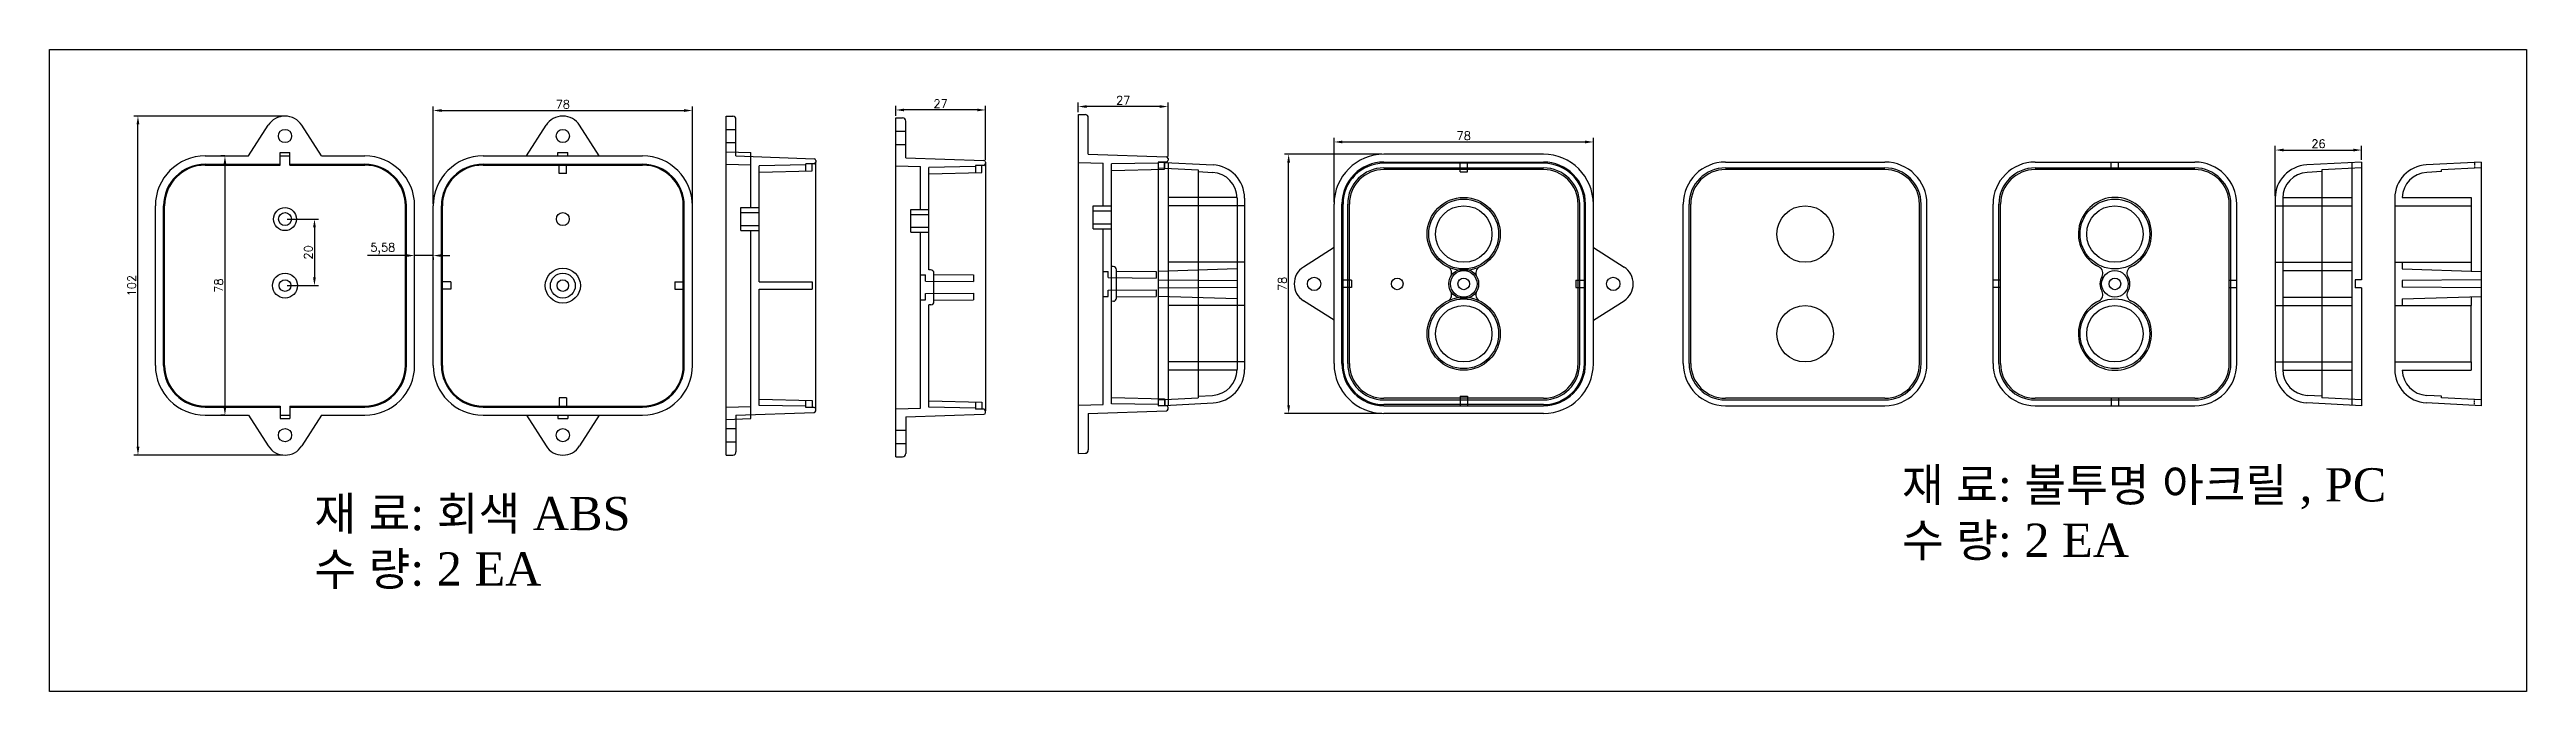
# Model space of a CAD drawing. Extents: x 577 to 1433, y 27 to 1135.
# Drawn here: x 593 to 1338, y 435 to 628 of the extents above; entities that cross this region are included whole.
import ezdxf

# ---------------------------------------------------------------- set-up
doc = ezdxf.new("R2010")
doc.units = 0
doc.layers.get('0').update_dxf_attribs({"linetype": 'CONTINUOUS'})
doc.layers.get('DEFPOINTS').update_dxf_attribs({"linetype": 'CONTINUOUS'})
doc.styles.get("Standard").update_dxf_attribs({"font": 'txt.shx', "bigfont": 'whgtxt.shx'})
doc.dimstyles.new('ISO-25', dxfattribs={"dimtxt": 2.5, "dimasz": 2.5, "dimexe": 1.25, "dimexo": 0.625, "dimtad": 1, "dimtxsty": 'STANDARD', "dimcen": 2.5, "dimazin": 3, "dimtfac": 1, "dimtmove": 0, "dimatfit": 3})

msp = doc.modelspace()

# ---------------------------------------------------------------- texts
at = {"char_height": 10, "attachment_point": 1}
for s, insert in [('{\\fBatang|b0|i0|c129|p18;재 료: 불투명 아크릴 , PC\\P수 량: 2 EA}', (1149.941, 502.554)), ('{\\fBatang|b0|i0|c129|p18;재 료: 회색 ABS\\P수 량: 2 EA}', (672.333, 493.913))]:
    msp.add_mtext(s, dxfattribs=dict(at, insert=insert))

# ---------------------------------------------------------------- blocks, each defined once
blk = doc.blocks.new('*D32')
at = {"color": 0}
for p, q in [((708.09, 582.11), (708.09, 611.4)), ((786.09, 582.11), (786.09, 611.4)), ((710.59, 610.15), (783.59, 610.15))]:
    blk.add_line(p, q, dxfattribs=at)
for points in [[(710.59, 610.57), (710.59, 609.74), (708.09, 610.15)], [(783.59, 610.57), (783.59, 609.74), (786.09, 610.15)]]:
    blk.add_solid(points, dxfattribs=at)
at = {"layer": 'DEFPOINTS', "color": 0}
for p in [(786.09, 610.15), (708.09, 581.48), (786.09, 581.48)]:
    blk.add_point(p, dxfattribs=at)
at = {"color": 0, "insert": (747.09, 612.03), "char_height": 2.5, "attachment_point": 5}
blk.add_mtext('78', dxfattribs=at)
blk = doc.blocks.new('*D33')
at = {"color": 0}
for p, q in [((664.13, 577.48), (673.62, 577.48)), ((672.37, 574.98), (672.37, 559.98)), ((664.13, 557.48), (673.62, 557.48))]:
    blk.add_line(p, q, dxfattribs=at)
for points in [[(671.95, 574.98), (672.79, 574.98), (672.37, 577.48)], [(671.95, 559.98), (672.79, 559.98), (672.37, 557.48)]]:
    blk.add_solid(points, dxfattribs=at)
at = {"layer": 'DEFPOINTS', "color": 0}
for p in [(663.51, 577.48), (663.51, 557.48), (672.37, 557.48)]:
    blk.add_point(p, dxfattribs=at)
at = {"color": 0, "insert": (670.5, 567.48), "char_height": 2.5, "attachment_point": 5, "rotation": 90}
blk.add_mtext('20', dxfattribs=at)
blk = doc.blocks.new('*D36')
at = {"color": 0}
for p, q in [((645.41, 596.48), (644.19, 596.48)), ((645.44, 593.98), (645.44, 520.98)), ((645.41, 518.48), (644.19, 518.48))]:
    blk.add_line(p, q, dxfattribs=at)
for points in [[(645.02, 593.98), (645.85, 593.98), (645.44, 596.48)], [(645.02, 520.98), (645.85, 520.98), (645.44, 518.48)]]:
    blk.add_solid(points, dxfattribs=at)
at = {"layer": 'DEFPOINTS', "color": 0}
for p in [(646.04, 596.48), (645.44, 518.48), (646.04, 518.48)]:
    blk.add_point(p, dxfattribs=at)
at = {"color": 0, "insert": (643.56, 557.48), "char_height": 2.5, "attachment_point": 5, "rotation": 90}
blk.add_mtext('78', dxfattribs=at)
blk = doc.blocks.new('*D37')
at = {"color": 0}
for p, q in [((700.01, 566.52), (688.34, 566.52)), ((702.51, 567.15), (702.51, 567.77)), ((708.09, 566.52), (702.51, 566.52)), ((710.59, 566.52), (713.09, 566.52)), ((708.09, 565.9), (708.09, 565.27))]:
    blk.add_line(p, q, dxfattribs=at)
for points in [[(700.01, 566.94), (700.01, 566.1), (702.51, 566.52)], [(710.59, 566.94), (710.59, 566.1), (708.09, 566.52)]]:
    blk.add_solid(points, dxfattribs=at)
at = {"layer": 'DEFPOINTS', "color": 0}
for p in [(702.51, 566.52), (702.51, 566.52), (708.09, 566.52)]:
    blk.add_point(p, dxfattribs=at)
at = {"color": 0, "insert": (692.92, 568.6), "char_height": 2.5, "attachment_point": 5}
blk.add_mtext('5,58', dxfattribs=at)
blk = doc.blocks.new('*D39')
at = {"color": 0}
for p, q in [((847.24, 608.59), (847.24, 611.57)), ((874.24, 595.27), (874.24, 611.57)), ((871.74, 610.32), (849.74, 610.32))]:
    blk.add_line(p, q, dxfattribs=at)
for points in [[(849.74, 610.73), (849.74, 609.9), (847.24, 610.32)], [(871.74, 610.73), (871.74, 609.9), (874.24, 610.32)]]:
    blk.add_solid(points, dxfattribs=at)
at = {"layer": 'DEFPOINTS', "color": 0}
for p in [(847.24, 610.32), (847.24, 607.97), (874.24, 594.65)]:
    blk.add_point(p, dxfattribs=at)
at = {"color": 0, "insert": (860.74, 612.19), "char_height": 2.5, "attachment_point": 5}
blk.add_mtext('27', dxfattribs=at)
blk = doc.blocks.new('*D40')
at = {"color": 0}
for p, q in [((1262.25, 584.42), (1262.25, 599.51)), ((1264.75, 598.26), (1285.75, 598.26)), ((1288.25, 595.27), (1288.25, 599.51))]:
    blk.add_line(p, q, dxfattribs=at)
for points in [[(1264.75, 598.68), (1264.75, 597.85), (1262.25, 598.26)], [(1285.75, 598.68), (1285.75, 597.85), (1288.25, 598.26)]]:
    blk.add_solid(points, dxfattribs=at)
at = {"layer": 'DEFPOINTS', "color": 0}
for p in [(1288.25, 598.26), (1288.25, 594.65), (1262.25, 583.79)]:
    blk.add_point(p, dxfattribs=at)
at = {"color": 0, "insert": (1275.25, 600.14), "char_height": 2.5, "attachment_point": 5}
blk.add_mtext('26', dxfattribs=at)
blk = doc.blocks.new('*D41')
at = {"color": 0}
for p, q in [((993.48, 597), (964.19, 597)), ((965.44, 521.5), (965.44, 594.5)), ((993.48, 519), (964.19, 519))]:
    blk.add_line(p, q, dxfattribs=at)
for points in [[(965.02, 594.5), (965.86, 594.5), (965.44, 597)], [(965.02, 521.5), (965.86, 521.5), (965.44, 519)]]:
    blk.add_solid(points, dxfattribs=at)
at = {"layer": 'DEFPOINTS', "color": 0}
for p in [(965.44, 597), (994.11, 597), (994.11, 519)]:
    blk.add_point(p, dxfattribs=at)
at = {"color": 0, "insert": (963.57, 558), "char_height": 2.5, "attachment_point": 5, "rotation": 90}
blk.add_mtext('78', dxfattribs=at)
blk = doc.blocks.new('*D43')
at = {"color": 0}
for p, q in [((902.17, 609.63), (902.17, 612.6)), ((926.67, 611.35), (904.67, 611.35)), ((929.17, 596.3), (929.17, 612.6))]:
    blk.add_line(p, q, dxfattribs=at)
for points in [[(904.67, 611.76), (904.67, 610.93), (902.17, 611.35)], [(926.67, 611.76), (926.67, 610.93), (929.17, 611.35)]]:
    blk.add_solid(points, dxfattribs=at)
at = {"layer": 'DEFPOINTS', "color": 0}
for p in [(902.17, 611.35), (902.17, 609), (929.17, 595.68)]:
    blk.add_point(p, dxfattribs=at)
at = {"color": 0, "insert": (915.67, 613.22), "char_height": 2.5, "attachment_point": 5}
blk.add_mtext('27', dxfattribs=at)
blk = doc.blocks.new('*D24')
at = {"color": 0}
for p, q in [((662.88, 608.49), (618.02, 608.49)), ((619.27, 508.98), (619.27, 605.99)), ((662.88, 506.48), (618.02, 506.48))]:
    blk.add_line(p, q, dxfattribs=at)
for points in [[(618.85, 605.99), (619.69, 605.99), (619.27, 608.49)], [(618.85, 508.98), (619.69, 508.98), (619.27, 506.48)]]:
    blk.add_solid(points, dxfattribs=at)
at = {"layer": 'DEFPOINTS', "color": 0}
for p in [(619.27, 608.49), (663.51, 608.49), (663.51, 506.48)]:
    blk.add_point(p, dxfattribs=at)
at = {"color": 0, "insert": (617.39, 557.48), "char_height": 2.5, "attachment_point": 5, "rotation": 90}
blk.add_mtext('102', dxfattribs=at)
blk = doc.blocks.new('*D44')
at = {"color": 0}
for p, q in [((979.11, 582.62), (979.11, 601.94)), ((981.61, 600.69), (1054.61, 600.69)), ((1057.11, 582.62), (1057.11, 601.94))]:
    blk.add_line(p, q, dxfattribs=at)
for points in [[(981.61, 601.11), (981.61, 600.27), (979.11, 600.69)], [(1054.61, 601.11), (1054.61, 600.27), (1057.11, 600.69)]]:
    blk.add_solid(points, dxfattribs=at)
at = {"layer": 'DEFPOINTS', "color": 0}
for p in [(1057.11, 600.69), (979.11, 582), (1057.11, 582)]:
    blk.add_point(p, dxfattribs=at)
at = {"color": 0, "insert": (1018.11, 602.56), "char_height": 2.5, "attachment_point": 5}
blk.add_mtext('78', dxfattribs=at)

# ---------------------------------------------------------------- dimensions: what is measured, and where the dimension line sits
for base, p1, p2, picture, middle in [((786.089, 610.153), (708.089, 581.484), (786.089, 581.484), '*D32', (747.089, 612.028)), ((847.235, 610.316), (874.235, 594.648), (847.235, 607.97), '*D39', (860.735, 612.191)), ((902.175, 611.347), (929.175, 595.679), (902.175, 609.001), '*D43', (915.675, 613.222)), ((1057.11, 600.69), (979.11, 582), (1057.11, 582), '*D44', (1018.11, 602.565)), ((1288.248, 598.264), (1262.248, 583.794), (1288.248, 594.647), '*D40', (1275.248, 600.139)), ((702.508, 566.521), (708.089, 566.521), (702.508, 566.521), '*D37', (692.924, 568.605))]:
    dim = msp.add_linear_dim(base=base, p1=p1, p2=p2, dimstyle='ISO-25')
    dim.commit()
    dim.dimension.update_dxf_attribs({"geometry": picture, "text_midpoint": middle})
for base, p1, p2, picture, middle in [((619.269, 608.486), (663.508, 506.483), (663.508, 608.486), '*D24', (617.394, 557.484)), ((645.436, 518.484), (646.036, 596.484), (646.036, 518.484), '*D36', (643.561, 557.484)), ((965.441, 597), (994.11, 519), (994.11, 597), '*D41', (963.566, 558)), ((672.37, 557.484), (663.508, 577.484), (663.508, 557.484), '*D33', (670.495, 567.484))]:
    dim = msp.add_linear_dim(base=base, p1=p1, p2=p2, angle=90, dimstyle='ISO-25')
    dim.commit()
    dim.dimension.update_dxf_attribs({"geometry": picture, "text_midpoint": middle})

# ---------------------------------------------------------------- linework, layer by layer
for p, q in [((652.565, 596.484), (658.447, 605.711)), ((674.45, 596.484), (668.568, 605.711)), ((736.147, 596.484), (742.029, 605.711)), ((758.032, 596.484), (752.15, 605.711)), ((796.184, 506.483), (796.184, 608.486)), ((796.184, 608.486), (798.201, 608.45)), ((796.184, 604.484), (799.184, 604.484)), ((799.184, 596.484), (799.184, 607.451)), ((847.235, 607.97), (849.253, 607.935)), ((847.235, 505.967), (847.235, 607.97)), ((847.235, 603.969), (850.235, 603.969)), ((850.235, 595.969), (850.235, 606.935)), ((902.175, 609.001), (904.192, 608.966)), ((902.175, 506.999), (902.175, 609.001)), ((905.175, 597), (905.175, 607.966)), ((639.508, 596.484), (652.565, 596.484)), ((674.45, 596.484), (687.508, 596.484)), ((723.089, 596.484), (771.089, 596.484)), ((796.184, 600.484), (799.184, 600.484)), ((799.184, 596.484), (822.728, 595.662)), ((847.235, 599.969), (850.235, 599.969)), ((905.175, 597), (928.719, 596.178)), ((1042.11, 597), (994.11, 597)), ((639.508, 594.014), (662.008, 594.014)), ((639.508, 593.724), (662.008, 593.724)), ((665.008, 594.014), (687.508, 594.014)), ((665.008, 593.724), (687.508, 593.724)), ((723.089, 594.014), (771.089, 594.014)), ((723.089, 593.724), (771.089, 593.724)), ((745.989, 591.214), (745.989, 594.014)), ((748.189, 591.214), (745.989, 591.214)), ((748.189, 591.214), (748.189, 594.014)), ((796.184, 594.009), (803.684, 593.813)), ((803.684, 580.934), (803.684, 593.813)), ((820.184, 593.792), (806.184, 593.548)), ((806.184, 558.584), (806.184, 593.548)), ((806.184, 591.626), (822.084, 592.042)), ((822.688, 594.153), (820.184, 594.131)), ((820.184, 591.992), (820.184, 594.131)), ((822.084, 592.042), (822.084, 594.148)), ((823.184, 595.163), (823.184, 594.653)), ((823.184, 520.316), (823.184, 594.653)), ((847.235, 593.494), (854.735, 593.297)), ((850.235, 595.969), (873.779, 595.146)), ((854.735, 580.419), (854.735, 593.297)), ((871.235, 593.277), (857.235, 593.032)), ((857.235, 562.243), (857.235, 593.032)), ((857.235, 591.11), (873.135, 591.526)), ((873.74, 593.637), (871.235, 593.615)), ((871.235, 593.615), (871.235, 591.477)), ((873.135, 591.526), (873.135, 593.632)), ((874.235, 594.648), (874.235, 594.137)), ((874.235, 594.137), (874.235, 519.8)), ((902.175, 594.525), (909.675, 594.329)), ((909.675, 581.45), (909.675, 594.329)), ((926.175, 594.308), (912.175, 594.064)), ((912.175, 521.936), (912.175, 594.064)), ((912.175, 592.141), (928.075, 592.558)), ((928.679, 594.668), (926.175, 594.647)), ((928.075, 592.558), (928.075, 594.663)), ((929.175, 595.679), (929.175, 595.168)), ((1042.11, 594.31), (994.11, 594.31)), ((1017.01, 591.73), (1017.01, 594.53)), ((1017.01, 592.558), (1019.21, 592.558)), ((1017.01, 591.73), (1019.21, 591.73)), ((1019.21, 591.73), (1019.21, 594.53)), ((1312.228, 591.765), (1312.228, 592.265)), ((624.508, 533.484), (624.508, 581.484)), ((626.978, 533.484), (626.978, 581.484)), ((627.268, 533.484), (627.268, 581.484)), ((699.748, 533.484), (699.748, 581.484)), ((700.038, 533.484), (700.038, 581.484)), ((702.508, 533.484), (702.508, 581.484)), ((708.089, 533.484), (708.089, 581.484)), ((710.559, 533.484), (710.559, 581.484)), ((710.849, 533.484), (710.849, 581.484)), ((783.329, 533.484), (783.329, 581.484)), ((783.619, 533.484), (783.619, 581.484)), ((786.089, 533.484), (786.089, 581.484)), ((906.675, 574.55), (906.675, 581.45)), ((906.675, 581.45), (912.175, 581.45)), ((979.11, 534), (979.11, 582)), ((981.8, 534), (981.8, 582)), ((1054.42, 534), (1054.42, 582)), ((1057.11, 534), (1057.11, 582)), ((1321.228, 581.5), (1321.228, 564.5)), ((800.684, 574.034), (800.684, 580.934)), ((800.684, 580.934), (806.184, 580.934)), ((800.684, 579.434), (806.184, 579.434)), ((800.684, 575.534), (806.184, 575.534)), ((800.684, 574.034), (806.184, 574.034)), ((803.684, 521.156), (803.684, 574.034)), ((851.735, 573.519), (851.735, 580.419)), ((851.735, 580.419), (857.235, 580.419)), ((851.735, 578.919), (857.235, 578.919)), ((851.735, 575.019), (857.235, 575.019)), ((906.675, 579.95), (912.175, 579.95)), ((906.675, 576.05), (912.175, 576.05)), ((906.675, 574.55), (912.175, 574.55)), ((909.675, 521.671), (909.675, 574.55)), ((851.735, 573.519), (857.235, 573.519)), ((854.735, 520.64), (854.735, 573.519)), ((979.11, 568.943), (969.884, 563.06)), ((1057.11, 568.943), (1066.336, 563.06)), ((854.735, 560.732), (856.235, 560.719)), ((856.235, 558.845), (856.235, 560.719)), ((857.735, 562.219), (857.235, 562.243)), ((857.735, 562.219), (857.735, 562.219)), ((858.735, 552.72), (858.735, 561.219)), ((858.735, 560.824), (870.685, 560.72)), ((870.685, 560.719), (870.685, 558.719)), ((909.675, 561.763), (911.175, 561.75)), ((911.175, 559.876), (911.175, 561.75)), ((911.175, 559.876), (925.625, 559.75)), ((912.675, 563.25), (912.175, 563.274)), ((912.675, 563.25), (912.675, 563.25)), ((913.675, 553.751), (913.675, 562.25)), ((913.675, 561.855), (925.625, 561.751)), ((925.625, 561.75), (925.625, 559.75)), ((926.175, 561.75), (926.175, 554.25)), ((984.38, 559.1), (981.58, 559.1)), ((984.38, 559.1), (984.38, 556.9)), ((1051.84, 559.1), (1051.84, 556.9)), ((1051.84, 559.1), (1054.64, 559.1)), ((1324.228, 561.75), (1324.228, 554.248)), ((713.359, 558.584), (710.559, 558.584)), ((713.359, 556.384), (710.559, 556.384)), ((713.359, 558.584), (713.359, 556.384)), ((780.819, 558.584), (780.819, 556.384)), ((780.819, 558.584), (783.619, 558.584)), ((780.819, 556.384), (783.619, 556.384)), ((806.184, 558.584), (822.084, 558.584)), ((806.184, 556.384), (822.084, 556.384)), ((806.184, 521.421), (806.184, 556.384)), ((822.084, 558.584), (822.084, 556.384)), ((854.735, 553.206), (856.235, 553.219)), ((856.235, 558.845), (870.685, 558.719)), ((856.235, 555.093), (870.685, 555.219)), ((856.235, 553.219), (856.235, 555.093)), ((857.783, 551.721), (857.235, 551.695)), ((857.235, 520.905), (857.235, 551.695)), ((857.735, 551.719), (857.735, 551.719)), ((857.735, 551.719), (857.735, 551.719)), ((858.735, 553.114), (870.685, 553.219)), ((870.685, 555.219), (870.685, 553.219)), ((909.675, 554.237), (911.175, 554.25)), ((911.175, 556.124), (925.625, 556.25)), ((911.175, 554.25), (911.175, 556.124)), ((912.723, 552.752), (912.175, 552.726)), ((912.675, 552.75), (912.675, 552.75)), ((912.675, 552.75), (912.675, 552.75)), ((913.675, 554.146), (925.625, 554.25)), ((925.625, 556.25), (925.625, 554.25)), ((979.11, 547.057), (969.884, 552.94)), ((984.38, 556.9), (981.58, 556.9)), ((1051.84, 556.9), (1054.64, 556.9)), ((1057.11, 547.057), (1066.336, 552.94)), ((1321.228, 534.5), (1321.228, 551.5)), ((748.189, 523.754), (745.989, 523.754)), ((745.989, 523.754), (745.989, 520.954)), ((748.189, 523.754), (748.189, 520.954)), ((806.184, 523.343), (822.084, 522.926)), ((820.184, 520.838), (820.184, 522.976)), ((822.084, 522.926), (822.084, 520.821)), ((857.235, 522.827), (873.135, 522.411)), ((871.235, 522.461), (871.235, 520.322)), ((873.135, 522.411), (873.135, 520.305)), ((902.175, 521.475), (909.675, 521.671)), ((912.175, 523.858), (928.075, 523.442)), ((926.175, 521.692), (912.175, 521.936)), ((928.075, 523.442), (928.075, 521.337)), ((1042.11, 521.69), (994.11, 521.69)), ((1017.01, 524.27), (1019.21, 524.27)), ((1017.01, 524.27), (1017.01, 521.47)), ((1019.21, 524.27), (1019.21, 521.47)), ((1312.228, 523.734), (1312.228, 524.235)), ((639.508, 521.244), (662.008, 521.244)), ((639.508, 520.954), (662.008, 520.954)), ((639.508, 518.484), (652.565, 518.484)), ((652.565, 518.484), (658.447, 509.258)), ((665.008, 521.244), (687.508, 521.244)), ((665.008, 520.954), (687.508, 520.954)), ((674.45, 518.484), (668.568, 509.258)), ((674.45, 518.484), (687.508, 518.484)), ((723.089, 521.244), (771.089, 521.244)), ((723.089, 520.954), (771.089, 520.954)), ((723.089, 518.484), (771.089, 518.484)), ((736.147, 518.484), (742.029, 509.258)), ((758.032, 518.484), (752.15, 509.258)), ((796.184, 520.959), (803.684, 521.156)), ((796.184, 514.484), (799.184, 514.484)), ((799.184, 518.484), (822.71, 519.306)), ((799.184, 518.484), (799.184, 507.518)), ((820.184, 521.176), (806.184, 521.421)), ((822.688, 520.816), (820.184, 520.838)), ((823.184, 519.805), (823.184, 520.316)), ((847.235, 520.443), (854.735, 520.64)), ((850.235, 517.969), (873.761, 518.79)), ((850.235, 517.969), (850.235, 507.002)), ((871.235, 520.661), (857.235, 520.905)), ((873.74, 520.3), (871.235, 520.322)), ((874.235, 519.29), (874.235, 519.8)), ((905.175, 519), (928.719, 519.822)), ((905.175, 519), (905.175, 508.034)), ((928.679, 521.331), (926.175, 521.353)), ((929.175, 520.321), (929.175, 520.831)), ((1042.11, 519), (994.11, 519)), ((796.184, 510.484), (799.184, 510.484)), ((847.235, 513.969), (850.235, 513.969)), ((847.235, 509.969), (850.235, 509.969)), ((902.175, 506.999), (904.192, 507.034)), ((796.184, 506.483), (798.201, 506.518)), ((847.235, 505.967), (849.253, 506.003))]:
    msp.add_line(p, q)
at = {"color": 3}
for p, q in [((662.008, 593.724), (662.008, 597.484)), ((662.008, 597.484), (665.008, 597.484)), ((662.008, 596.484), (665.008, 596.484)), ((665.008, 593.724), (665.008, 597.484)), ((745.589, 596.484), (745.589, 597.484)), ((745.589, 597.484), (748.589, 597.484)), ((748.589, 596.484), (748.589, 597.484)), ((796.184, 597.746), (803.684, 597.484)), ((803.684, 593.813), (803.684, 597.484)), ((662.008, 521.244), (662.008, 517.484)), ((662.008, 518.484), (665.008, 518.484)), ((662.008, 517.484), (665.008, 517.484)), ((665.008, 521.244), (665.008, 517.484)), ((745.589, 518.484), (745.589, 517.484)), ((745.589, 517.484), (748.589, 517.484)), ((748.589, 518.484), (748.589, 517.484)), ((796.184, 517.222), (803.684, 517.484)), ((803.684, 517.484), (803.684, 521.156))]:
    msp.add_line(p, q, dxfattribs=at)
at = {"color": 6}
for p, q in [((926.175, 594.647), (926.175, 561.75)), ((926.175, 594.647), (942.698, 593.781)), ((926.188, 592.894), (938.175, 592.265)), ((928.175, 592.789), (928.175, 594.542)), ((929.175, 594.489), (929.175, 521.51)), ((938.175, 592.265), (938.175, 523.734)), ((938.175, 591.765), (942.581, 591.534)), ((994.11, 594.65), (1042.11, 594.65)), ((994.11, 592.9), (1042.11, 592.9)), ((1042.11, 592.4), (994.11, 592.4)), ((1017.01, 592.4), (1017.01, 594.65)), ((1019.21, 592.4), (1019.21, 594.65)), ((1096.831, 594.65), (1144.831, 594.65)), ((1096.831, 592.9), (1144.831, 592.9)), ((1144.831, 592.4), (1096.831, 592.4)), ((1190.024, 594.65), (1238.024, 594.65)), ((1190.024, 592.9), (1238.024, 592.9)), ((1238.024, 592.4), (1190.024, 592.4)), ((1212.924, 592.4), (1212.924, 594.65)), ((1215.124, 592.4), (1215.124, 594.65)), ((1288.248, 594.647), (1271.724, 593.781)), ((1276.248, 591.765), (1271.842, 591.534)), ((1288.235, 592.894), (1276.248, 592.265)), ((1276.248, 592.265), (1276.248, 523.734)), ((1285.248, 594.489), (1285.248, 521.51)), ((1288.248, 594.647), (1288.248, 559.2)), ((1324.228, 594.647), (1307.705, 593.781)), ((1312.228, 591.765), (1307.823, 591.534)), ((1324.215, 592.894), (1312.228, 592.265)), ((1322.228, 594.542), (1322.228, 594.241)), ((1322.228, 594.069), (1322.228, 593.768)), ((1322.228, 593.604), (1322.228, 593.304)), ((1322.228, 593.11), (1322.228, 592.81)), ((1324.228, 594.647), (1324.228, 561.75)), ((949.922, 584), (929.175, 584)), ((952.175, 581.5), (929.175, 581.5)), ((949.925, 583.794), (949.925, 532.205)), ((952.175, 583.794), (952.175, 532.205)), ((981.46, 534), (981.46, 582)), ((983.21, 534), (983.21, 582)), ((983.71, 534), (983.71, 582)), ((1052.51, 534), (1052.51, 582)), ((1053.01, 534), (1053.01, 582)), ((1054.76, 534), (1054.76, 582)), ((1084.181, 534), (1084.181, 582)), ((1085.931, 534), (1085.931, 582)), ((1086.431, 534), (1086.431, 582)), ((1155.231, 534), (1155.231, 582)), ((1155.731, 534), (1155.731, 582)), ((1157.481, 534), (1157.481, 582)), ((1177.374, 534), (1177.374, 582)), ((1179.124, 534), (1179.124, 582)), ((1179.624, 534), (1179.624, 582)), ((1248.424, 534), (1248.424, 582)), ((1248.924, 534), (1248.924, 582)), ((1250.674, 534), (1250.674, 582)), ((1262.248, 583.794), (1262.248, 532.205)), ((1262.248, 581.5), (1285.248, 581.5)), ((1264.498, 583.794), (1264.498, 532.205)), ((1264.5, 584), (1285.248, 584)), ((1298.228, 583.794), (1298.228, 532.205)), ((1298.228, 581.5), (1321.228, 581.5)), ((1300.481, 584), (1321.228, 584)), ((1321.228, 584), (1321.228, 581.5)), ((949.925, 562.492), (926.175, 561.751)), ((926.175, 559.199), (949.925, 558.992)), ((952.175, 564.5), (929.175, 564.5)), ((983.71, 559.1), (981.46, 559.1)), ((1052.51, 559.1), (1054.76, 559.1)), ((1179.624, 559.1), (1177.374, 559.1)), ((1248.424, 559.1), (1250.674, 559.1)), ((1262.248, 564.5), (1285.248, 564.5)), ((1264.5, 562), (1285.248, 562)), ((1286.248, 559.2), (1286.248, 556.8)), ((1288.248, 559.2), (1286.248, 559.2)), ((1298.228, 564.5), (1321.228, 564.5)), ((1300.478, 564.5), (1300.478, 562.492)), ((1300.478, 562.492), (1324.228, 561.751)), ((1324.228, 559.199), (1300.478, 558.992)), ((1300.478, 558.992), (1300.478, 557.008)), ((1321.228, 564.5), (1321.228, 561.845)), ((926.175, 556.8), (949.925, 557.008)), ((926.175, 554.25), (926.175, 521.353)), ((949.925, 553.508), (926.175, 554.248)), ((952.175, 551.5), (929.175, 551.5)), ((983.71, 556.9), (981.46, 556.9)), ((1052.51, 556.9), (1054.76, 556.9)), ((1179.624, 556.9), (1177.374, 556.9)), ((1248.424, 556.9), (1250.674, 556.9)), ((1262.248, 551.5), (1285.248, 551.5)), ((1264.5, 554), (1285.248, 554)), ((1288.248, 556.8), (1286.248, 556.8)), ((1288.248, 556.8), (1288.248, 521.353)), ((1298.228, 551.5), (1321.228, 551.5)), ((1324.228, 556.8), (1300.478, 557.008)), ((1300.478, 553.508), (1324.228, 554.248)), ((1300.478, 553.508), (1300.478, 551.5)), ((1321.228, 554.155), (1321.228, 551.5)), ((1324.228, 554.25), (1324.228, 521.353)), ((952.175, 534.5), (929.175, 534.5)), ((949.922, 532), (929.175, 532)), ((1262.248, 534.5), (1285.248, 534.5)), ((1264.5, 532), (1285.248, 532)), ((1298.228, 534.5), (1321.228, 534.5)), ((1300.481, 532), (1321.228, 532)), ((1321.228, 534.5), (1321.228, 532)), ((926.175, 521.353), (942.698, 522.219)), ((926.188, 523.106), (938.175, 523.734)), ((928.175, 523.21), (928.175, 521.458)), ((938.175, 524.235), (942.581, 524.466)), ((1042.11, 523.6), (994.11, 523.6)), ((994.11, 523.1), (1042.11, 523.1)), ((1017.01, 523.6), (1017.01, 521.35)), ((1019.21, 523.6), (1019.21, 521.35)), ((1144.831, 523.6), (1096.831, 523.6)), ((1096.831, 523.1), (1144.831, 523.1)), ((1238.024, 523.6), (1190.024, 523.6)), ((1190.024, 523.1), (1238.024, 523.1)), ((1212.924, 523.6), (1212.924, 521.35)), ((1215.124, 523.6), (1215.124, 521.35)), ((1288.248, 521.353), (1271.724, 522.219)), ((1276.248, 524.235), (1271.842, 524.466)), ((1288.235, 523.106), (1276.248, 523.734)), ((1324.228, 521.353), (1307.705, 522.219)), ((1312.228, 524.235), (1307.823, 524.466)), ((1324.215, 523.106), (1312.228, 523.734)), ((1322.228, 522.888), (1322.228, 523.189)), ((1322.228, 522.394), (1322.228, 522.694)), ((1322.228, 521.929), (1322.228, 522.23)), ((1322.228, 521.456), (1322.228, 521.757)), ((994.11, 521.35), (1042.11, 521.35)), ((1096.831, 521.35), (1144.831, 521.35)), ((1190.024, 521.35), (1238.024, 521.35))]:
    msp.add_line(p, q, dxfattribs=at)
msp.add_lwpolyline([(592.671, 628.497), (1337.83, 628.497), (1337.83, 435.389), (592.671, 435.389)], close=True)
for centre, radius in [((663.508, 602.484), 2), ((747.089, 602.484), 2), ((663.508, 577.484), 3.45), ((663.508, 577.484), 1.95), ((747.089, 577.484), 1.95), ((663.508, 557.484), 3.75), ((663.508, 557.484), 1.75), ((747.089, 557.484), 5.274), ((747.089, 557.484), 3.75), ((747.089, 557.484), 1.75), ((973.11, 558), 2), ((998.11, 558), 1.75), ((1063.11, 558), 2), ((663.508, 512.484), 2), ((747.089, 512.484), 2)]:
    msp.add_circle(centre, radius)
for centre, radius in [((1018.11, 573), 11), ((1018.11, 573), 10.5), ((1018.11, 573), 8.5), ((1120.831, 573), 8.5), ((1214.024, 573), 10.5), ((1214.024, 573), 8.5), ((1018.11, 558), 4.5), ((1018.11, 558), 4), ((1018.11, 558), 1.75), ((1214.024, 558), 4), ((1214.024, 558), 1.75), ((1018.11, 543), 11), ((1018.11, 543), 10.5), ((1018.11, 543), 8.5), ((1120.831, 543), 8.5), ((1214.024, 543), 10.5), ((1214.024, 543), 8.5)]:
    msp.add_circle(centre, radius, dxfattribs=at)
for centre, radius, start, end in [((663.508, 602.484), 6.001, 32.520009, 147.479991), ((747.089, 602.484), 6.001, 32.520009, 147.479991), ((798.184, 607.451), 1, 0, 89), ((849.235, 606.935), 1, 0, 89), ((904.175, 607.966), 1, 0, 89), ((639.508, 581.484), 15, 90, 180), ((687.508, 581.484), 15, 0, 90), ((723.089, 581.484), 15, 90, 180), ((771.089, 581.484), 15, 0, 90), ((928.675, 595.679), 0.5, 360, 87), ((994.11, 582), 15, 90, 180), ((1042.11, 582), 15, 0, 90), ((639.508, 581.484), 12.53, 90, 180), ((639.508, 581.484), 12.24, 90, 180), ((687.508, 581.484), 12.53, 0, 90), ((687.508, 581.484), 12.24, 0, 90), ((723.089, 581.484), 12.53, 90, 180), ((723.089, 581.484), 12.24, 90, 180), ((771.089, 581.484), 12.53, 0, 90), ((771.089, 581.484), 12.24, 0, 90), ((822.684, 594.653), 0.5, 270.5, 0), ((822.684, 595.163), 0.5, 360, 87), ((873.735, 594.137), 0.5, 270.5, 0), ((873.735, 594.648), 0.5, 360, 87), ((928.675, 595.168), 0.5, 270.5, 0), ((994.11, 582), 12.31, 90, 180), ((1042.11, 582), 12.31, 0, 90), ((857.735, 561.219), 1, 0, 90), ((912.675, 562.25), 1, 0, 90), ((973.11, 558), 6.001, 122.520009, 237.479991), ((1063.11, 558), 6.001, 302.520009, 57.479991), ((857.735, 552.72), 1, 272.733204, 0), ((912.675, 553.751), 1, 272.733204, 0), ((639.508, 533.484), 15, 180, 270), ((639.508, 533.484), 12.53, 180, 270), ((639.508, 533.484), 12.24, 180, 270), ((687.508, 533.484), 15, 270, 0), ((687.508, 533.484), 12.53, 270, 0), ((687.508, 533.484), 12.24, 270, 0), ((723.089, 533.484), 15, 180, 270), ((723.089, 533.484), 12.53, 180, 270), ((723.089, 533.484), 12.24, 180, 270), ((771.089, 533.484), 15, 270, 0), ((771.089, 533.484), 12.53, 270, 0), ((771.089, 533.484), 12.24, 270, 0), ((994.11, 534), 15, 180, 270), ((994.11, 534), 12.31, 180, 270), ((1042.11, 534), 15, 270, 0), ((1042.11, 534), 12.31, 270, 0), ((822.684, 520.316), 0.5, 360, 89.5), ((822.684, 519.805), 0.5, 273, 0), ((873.735, 519.8), 0.5, 360, 89.5), ((873.735, 519.29), 0.5, 273, 0), ((928.675, 520.831), 0.5, 360, 89.5), ((928.675, 520.321), 0.5, 273, 0), ((663.508, 512.484), 6.001, 212.520009, 327.479991), ((747.089, 512.484), 6.001, 212.520009, 327.479991), ((798.184, 507.518), 1, 271, 0), ((849.235, 507.002), 1, 271, 0), ((904.175, 508.034), 1, 271, 0)]:
    msp.add_arc(centre, radius, start, end)
for centre, radius, start, end in [((942.175, 583.794), 7.75, 0, 87), ((942.175, 583.794), 10, 0, 87), ((994.11, 582), 12.65, 90, 180), ((994.11, 582), 10.9, 90, 180), ((994.11, 582), 10.4, 90, 180), ((1042.11, 582), 12.65, 0, 90), ((1042.11, 582), 10.9, 0, 90), ((1042.11, 582), 10.4, 0, 90), ((1096.831, 582), 12.65, 90, 180), ((1096.831, 582), 10.9, 90, 180), ((1096.831, 582), 10.4, 90, 180), ((1144.831, 582), 12.65, 0, 90), ((1144.831, 582), 10.9, 0, 90), ((1144.831, 582), 10.4, 0, 90), ((1190.024, 582), 12.65, 90, 180), ((1190.024, 582), 10.9, 90, 180), ((1190.024, 582), 10.4, 90, 180), ((1238.024, 582), 12.65, 0, 90), ((1238.024, 582), 10.9, 0, 90), ((1238.024, 582), 10.4, 0, 90), ((1272.248, 583.794), 10, 93, 180), ((1272.248, 583.794), 7.75, 93, 180), ((1308.228, 583.794), 10, 93, 180), ((1308.228, 583.794), 7.75, 93, 178.480512), ((1214.024, 573), 11, 295.58799, 244.41201), ((1012.495, 561.275), 2, 329.745213, 64.41201), ((1023.725, 561.275), 2, 115.58799, 210.254787), ((1208.409, 561.275), 2, 329.745213, 64.41201), ((1214.024, 558), 4.5, 149.745213, 210.254787), ((1219.639, 561.275), 2, 115.58799, 210.254787), ((1214.024, 558), 4.5, 329.745213, 30.254787), ((1012.495, 554.725), 2, 295.58799, 30.254787), ((1023.725, 554.725), 2, 149.745213, 244.41201), ((1214.024, 543), 11, 115.58799, 64.41201), ((1208.409, 554.725), 2, 295.58799, 30.254787), ((1219.639, 554.725), 2, 149.745213, 244.41201), ((942.175, 532.205), 7.75, 273, 0), ((942.175, 532.205), 10, 273, 0), ((994.11, 534), 12.65, 180, 270), ((994.11, 534), 10.9, 180, 270), ((994.11, 534), 10.4, 180, 270), ((1042.11, 534), 12.65, 270, 0), ((1042.11, 534), 10.4, 270, 0), ((1042.11, 534), 10.9, 270, 0), ((1096.831, 534), 12.65, 180, 270), ((1096.831, 534), 10.9, 180, 270), ((1096.831, 534), 10.4, 180, 270), ((1144.831, 534), 12.65, 270, 0), ((1144.831, 534), 10.4, 270, 0), ((1144.831, 534), 10.9, 270, 0), ((1190.024, 534), 12.65, 180, 270), ((1190.024, 534), 10.9, 180, 270), ((1190.024, 534), 10.4, 180, 270), ((1238.024, 534), 12.65, 270, 0), ((1238.024, 534), 10.4, 270, 0), ((1238.024, 534), 10.9, 270, 0), ((1272.248, 532.205), 10, 180, 267), ((1272.248, 532.205), 7.75, 180, 267), ((1308.228, 532.205), 10, 180, 267), ((1308.228, 532.205), 7.75, 181.519488, 267)]:
    msp.add_arc(centre, radius, start, end, dxfattribs=at)

msp.set_redraw_order([(e.dxf.handle, doc.entitydb.next_handle()) for e in msp.query("TEXT MTEXT ATTDEF DIMENSION ARC_DIMENSION")])  # texts and dimensions are drawn at this point

doc.saveas('drawing.dxf')
